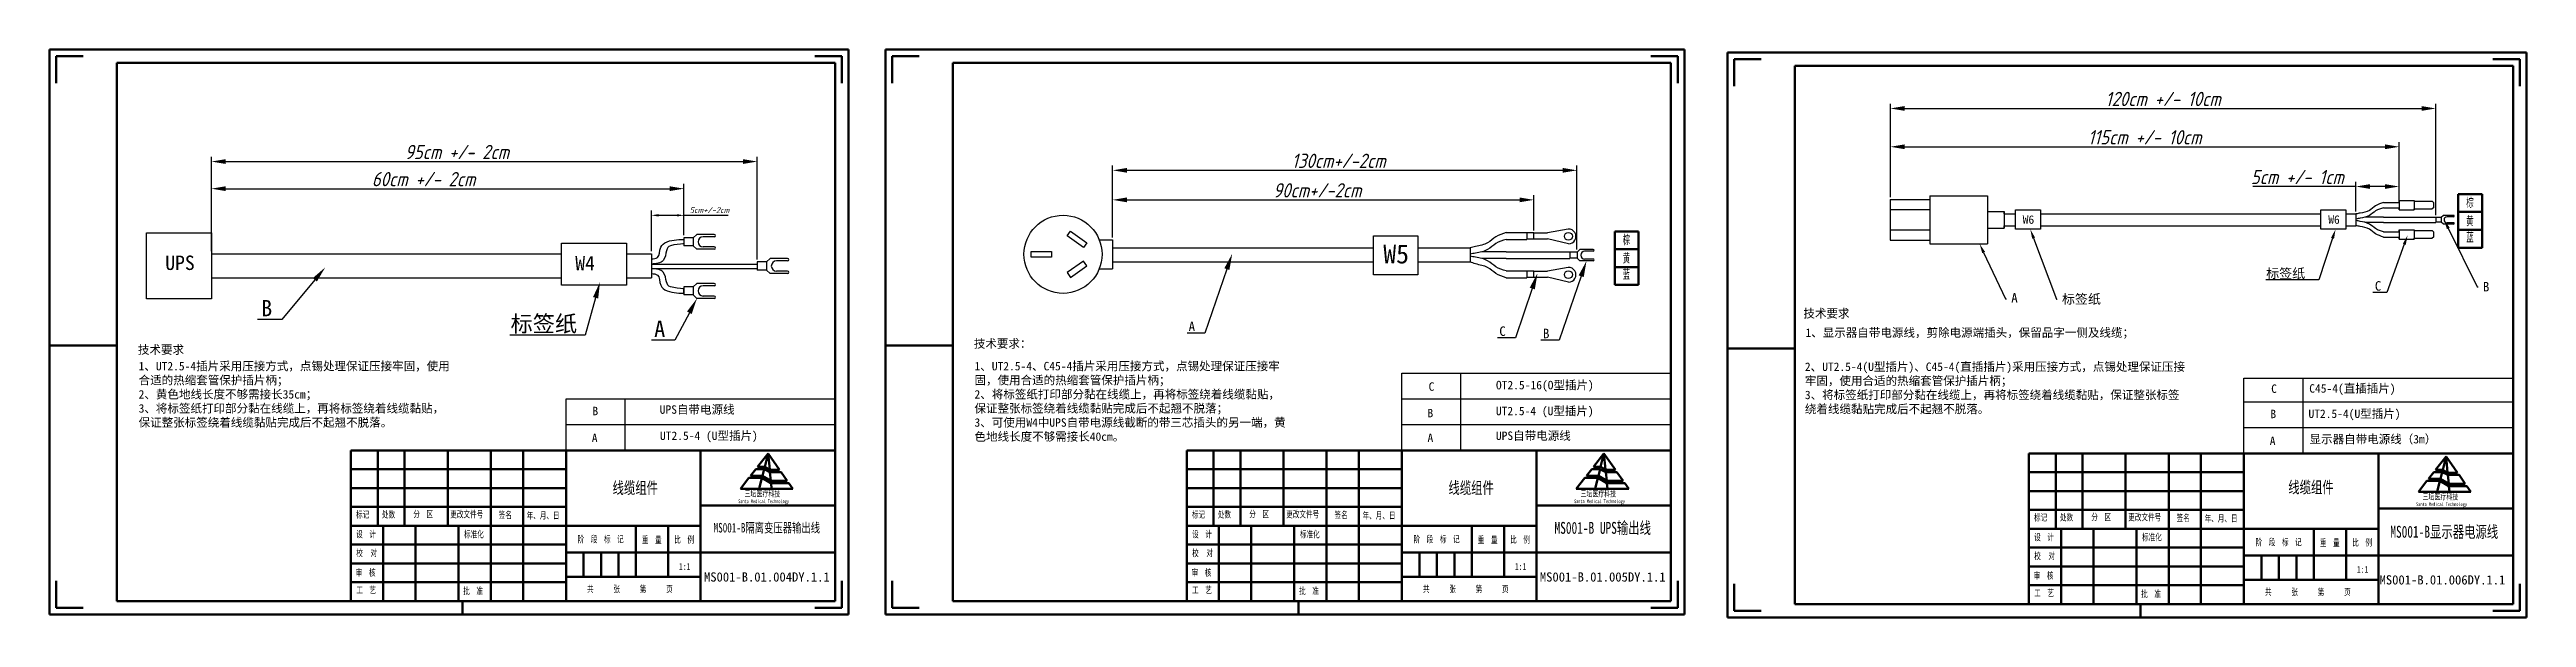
# Model space of a CAD drawing. Header units: millimetres. Extents: x 15931 to 18096, y 1463 to 3040.
# Drawn here: x 17055 to 18096, y 2801 to 3040 of the extents above; entities that cross this region are included whole.
import ezdxf
from ezdxf import colors
from ezdxf.entities.mleader import LeaderData, LeaderLine
from ezdxf.enums import TextEntityAlignment as Align
from ezdxf.math import Vec2, Vec3

# ---------------------------------------------------------------- set-up
doc = ezdxf.new("R2010")
doc.units = ezdxf.units.MM
doc.layers.add('7标注层', color=4, linetype='Continuous')
doc.layers.add('dim', color=82, linetype='Continuous', lineweight=9)
doc.layers.add('总内框线', color=7, linetype='Continuous', lineweight=50)
doc.styles.add('GB', font='gbeitc.shx', dxfattribs={"bigfont": 'gbcbig.shx'})
doc.styles.add('SLDTEXTSTYLE1', font='TXT', dxfattribs={"width": 0.7})
doc.styles.get("Standard").update_dxf_attribs({"font": 'simfang.ttf'})
doc.styles.add('TXT08', font='txt.shx', dxfattribs={"width": 0.8, "bigfont": 'gbcbig.shx'})
doc.dimstyles.new('GB', dxfattribs={"dimtxt": 2.5, "dimasz": 3, "dimexe": 2, "dimexo": 1, "dimgap": 1, "dimtad": 1, "dimtoh": 1, "dimdsep": 46, "dimtxsty": 'GB', "dimcen": 2.5, "dimclrd": 1, "dimclre": 3, "dimclrt": 6, "dimadec": 0, "dimazin": 0, "dimtfac": 1, "dimtmove": 0, "dimatfit": 3, "dimfxl": 4, "dimarcsym": 0})

msp = doc.modelspace()

# ---------------------------------------------------------------- texts
at = {"layer": 'dim', "color": 6, "style": 'TXT08', "width": 0.8}
for s, p in [('棕', (18072.324, 2975.802)), ('黄', (18072.324, 2968.091)), ('棕', (17717.877, 2960.155)), ('蓝', (18072.324, 2961.269)), ('蓝', (17717.877, 2945.622)), ('黄', (17717.877, 2952.444))]:
    msp.add_text(s, height=3.853, dxfattribs=at).set_placement(p, align=Align.MIDDLE)
at = {"layer": '总内框线', "color": 6, "attachment_point": 1}
for s, insert, char_height, width, style in [('{\\fSimSun|b0|i0|c134|p54;W6}', (17884.407, 2970.298), 3.55114, 8.0267, 'GB'), ('{\\fSimSun|b0|i0|c134|p54;W6}', (18012.803, 2970.298), 3.55114, 8.0267, 'GB'), ('{\\fSimSun|b0|i0|c134|p54;W5}', (17615.747, 2958.019), 7.93185, 57.56059, 'GB'), ('{\\fSimSun|b0|i0|c134|p54;UPS}', (17103.935, 2953.403), 6.06267, 43.99613, 'GB'), ('{\\fSimSun|b0|i0|c134|p54;W4}', (17276.215, 2953.2), 6.06267, 43.99613, 'GB'), ('{\\fSimSun|b0|i0|c134|p2;技术要求}', (17792.262, 2930.839), 3.55114, 132.12967, 'GB'), ('{\\fSimSun|b0|i0|c134|p2;技术要求}', (17092.452, 2915.62), 3.55114, 132.12967, 'GB'), ('{\\fSimSun|b0|i0|c134|p54;技术要求：}', (17443.677, 2918.166), 3.55114, 132.12967, 'GB'), ('{\\fSimSun|b0|i0|c134|p2;1、显示器自带电源线，剪除电源端插头，保留品字一侧及线缆；}', (17793.131, 2922.777), 3.55114, 132.12967, 'GB'), ('{\\fSimSun|b0|i0|c134|p54;1、UT2.5-4插片采用压接方式，点锡处理保证压接牢固，使用合适的热缩套管保护插片柄；\\P2、黄色地线长度不够需接长35cm；\\P3、将标签纸打印部分黏在线缆上，再将标签绕着线缆黏贴，保证整张标签绕着线缆黏贴完成后不起翘不脱落。}', (17092.743, 2908.711), 3.55114, 132.12967, 'GB'), ('{\\fSimSun|b0|i0|c134|p54;1、UT2.5-4、C45-4插片采用压接方式，点锡处理保证压接牢固，使用合适的热缩套管保护插片柄；\\P2、将标签纸打印部分黏在线缆上，再将标签绕着线缆黏贴，保证整张标签绕着线缆黏贴完成后不起翘不脱落；\\P3、可使用W4中UPS自带电源线截断的带三芯插头的另一端，黄色地线长度不够需接长40cm。}', (17443.968, 2908.711), 3.55114, 132.12967, 'GB'), ('{\\fSimSun|b0|i0|c134|p2;2、UT2.5-4(U型插片)、C45-4(直插插片)采用压接方式，\\fSimSun|b0|i0|c134|p54;点锡处理\\fSimSun|b0|i0|c134|p2;保证压接牢固，\\fSimSun|b0|i0|c134|p54;使用合适的热缩套管保护插片柄；\\P\\fSimSun|b0|i0|c134|p2;3、将标签纸打印部分黏在线缆上，再将标签绕着线缆黏贴，保证整张标签绕着线缆黏贴完成后不起翘不脱落。}', (17792.879, 2908.456), 3.551136, 159.55975, 'GB'), ('{\\fSimSun|b0|i0|c134|p54;C}', (17634.778, 2900.131), 3.55114, 8.0267, 'GB'), ('{\\fSimSun|b0|i0|c134|p2;OT2.5-16(O型插片)}', (17663.075, 2900.749), 3.55114, 47.30749, 'GB'), ('{\\fSimSun|b0|i0|c134|p2;C}', (17988.809, 2899.248), 3.55114, 8.0267, 'GB'), ('{\\fSimSun|b0|i0|c134|p2;C45-4(直插插片)}', (18004.81, 2899.34), 3.55114, 47.30749, 'GB'), ('{\\fSimSun|b0|i0|c134|p2;B}', (17283.425, 2889.859), 3.55114, 8.0267, 'GB'), ('{\\fSimSun|b0|i0|c134|p54;UPS自带电源线}', (17311.703, 2890.477), 3.55114, 47.30749, 'GB'), ('{\\fSimSun|b0|i0|c134|p2; B}', (17631.89, 2888.991), 3.55114, 8.0267, 'GB'), ('{\\fSimSun|b0|i0|c134|p2;UT2.5-4 (U型插片)}', (17663.037, 2889.865), 3.55114, 63.7196, 'GB'), ('{\\fSimSun|b0|i0|c134|p2;B}', (17988.475, 2888.623), 3.55114, 8.0267, 'GB'), ('{\\fSimSun|b0|i0|c134|p2;UT2.5-4(U型插片)}', (18004.475, 2888.715), 3.55114, 47.30749, 'GB'), ('{\\fSimSun|b0|i0|c134|p2;A}', (17283.167, 2878.558), 3.55114, 8.0267, 'GB'), ('{\\fSimSun|b0|i0|c134|p2;UT2.5-4 (U型插片)}', (17311.817, 2879.472), 3.55114, 63.7196, 'GB'), ('{\\fSimSun|b0|i0|c134|p2; A}', (17631.896, 2878.599), 3.55114, 8.0267, 'GB'), ('{\\fSimSun|b0|i0|c134|p2;UPS自带电源线}', (17663.042, 2879.472), 3.55114, 63.7196, 'GB'), ('{\\fSimSun|b0|i0|c134|p2;A}', (17988.216, 2877.322), 3.55114, 8.0267, 'GB'), ('{\\fSimSun|b0|i0|c134|p2;显示器自带电源线（3m）}', (18004.922, 2878.025), 3.55114, 76.09431, 'GB'), ('{\\fSimSun|b0|i0|c134|p2;线缆组件}', (17291.888, 2858.307), 5, 94.62992, 'SLDTEXTSTYLE1'), ('{\\fSimSun|b0|i0|c134|p2;线缆组件}', (17643.113, 2858.307), 5, 94.62992, 'SLDTEXTSTYLE1'), ('{\\fSimSun|b0|i0|c134|p2;线缆组件}', (17995.977, 2858.547), 5, 94.62992, 'SLDTEXTSTYLE1'), ('{\\fSimSun|b0|i0|c134|p2;标记}', (17184.125, 2846.032), 2.82588, 105.14436, 'SLDTEXTSTYLE1'), ('{\\fSimSun|b0|i0|c134|p2;处数}', (17195, 2846.049), 2.82588, 105.14436, 'SLDTEXTSTYLE1'), ('{\\fSimSun|b0|i0|c134|p2;分\u3000区}', (17208.181, 2846.189), 2.82588, 105.14436, 'SLDTEXTSTYLE1'), ('{\\fSimSun|b0|i0|c134|p2;更改文件号}', (17223.706, 2846.128), 2.82588, 105.14436, 'SLDTEXTSTYLE1'), ('{\\fSimSun|b0|i0|c134|p2;签名}', (17244.035, 2845.836), 2.82588, 105.14436, 'SLDTEXTSTYLE1'), ('{\\fSimSun|b0|i0|c134|p2;年、月、日}', (17255.784, 2845.617), 2.82588, 105.14436, 'SLDTEXTSTYLE1'), ('{\\fSimSun|b0|i0|c134|p54;MS001-B隔离变压器输出线}', (17334.368, 2841.045), 4, 75.70394, 'SLDTEXTSTYLE1'), ('{\\fSimSun|b0|i0|c134|p2;标记}', (17535.35, 2846.032), 2.82588, 105.14436, 'SLDTEXTSTYLE1'), ('{\\fSimSun|b0|i0|c134|p2;处数}', (17546.225, 2846.049), 2.82588, 105.14436, 'SLDTEXTSTYLE1'), ('{\\fSimSun|b0|i0|c134|p2;分\u3000区}', (17559.406, 2846.189), 2.82588, 105.14436, 'SLDTEXTSTYLE1'), ('{\\fSimSun|b0|i0|c134|p2;更改文件号}', (17574.931, 2846.128), 2.82588, 105.14436, 'SLDTEXTSTYLE1'), ('{\\fSimSun|b0|i0|c134|p2;签名}', (17595.26, 2845.836), 2.82588, 105.14436, 'SLDTEXTSTYLE1'), ('{\\fSimSun|b0|i0|c134|p2;年、月、日}', (17607.01, 2845.617), 2.82588, 105.14436, 'SLDTEXTSTYLE1'), ('{\\fSimSun|b0|i0|c134|p54;MS001-B UPS输出线}', (17687.688, 2841.486), 5, 94.62992, 'SLDTEXTSTYLE1'), ('{\\fSimSun|b0|i0|c134|p2;标记}', (17889.174, 2844.797), 2.82588, 105.14436, 'SLDTEXTSTYLE1'), ('{\\fSimSun|b0|i0|c134|p2;处数}', (17900.05, 2844.813), 2.82588, 105.14436, 'SLDTEXTSTYLE1'), ('{\\fSimSun|b0|i0|c134|p2;分\u3000区}', (17913.231, 2844.954), 2.82588, 105.14436, 'SLDTEXTSTYLE1'), ('{\\fSimSun|b0|i0|c134|p2;更改文件号}', (17928.756, 2844.892), 2.82588, 105.14436, 'SLDTEXTSTYLE1'), ('{\\fSimSun|b0|i0|c134|p2;签名}', (17949.084, 2844.6), 2.82588, 105.14436, 'SLDTEXTSTYLE1'), ('{\\fSimSun|b0|i0|c134|p2;年、月、日}', (17960.834, 2844.381), 2.82588, 105.14436, 'SLDTEXTSTYLE1'), ('{\\fSimSun|b0|i0|c134|p2;设\u3000计}', (17184.192, 2837.735), 2.82588, 105.14436, 'SLDTEXTSTYLE1'), ('{\\fSimSun|b0|i0|c134|p2;标准化}', (17229.49, 2837.718), 2.82588, 105.14436, 'SLDTEXTSTYLE1'), ('{\\fSimSun|b0|i0|c134|p2;阶\u3000段\u3000标\u3000记}', (17277.208, 2835.647), 2.82588, 105.14436, 'SLDTEXTSTYLE1'), ('{\\fSimSun|b0|i0|c134|p2;重\u3000量}', (17304.204, 2835.388), 2.82588, 105.14436, 'SLDTEXTSTYLE1'), ('{\\fSimSun|b0|i0|c134|p2;比\u3000例}', (17317.827, 2835.467), 2.82588, 105.14436, 'SLDTEXTSTYLE1'), ('{\\fSimSun|b0|i0|c134|p2;设\u3000计}', (17535.417, 2837.735), 2.82588, 105.14436, 'SLDTEXTSTYLE1'), ('{\\fSimSun|b0|i0|c134|p2;标准化}', (17580.715, 2837.718), 2.82588, 105.14436, 'SLDTEXTSTYLE1'), ('{\\fSimSun|b0|i0|c134|p2;阶\u3000段\u3000标\u3000记}', (17628.434, 2835.647), 2.82588, 105.14436, 'SLDTEXTSTYLE1'), ('{\\fSimSun|b0|i0|c134|p2;重\u3000量}', (17655.429, 2835.388), 2.82588, 105.14436, 'SLDTEXTSTYLE1'), ('{\\fSimSun|b0|i0|c134|p2;比\u3000例}', (17669.052, 2835.467), 2.82588, 105.14436, 'SLDTEXTSTYLE1'), ('{\\fSimSun|b0|i0|c134|p2;设\u3000计}', (17889.242, 2836.499), 2.82588, 105.14436, 'SLDTEXTSTYLE1'), ('{\\fSimSun|b0|i0|c134|p2;标准化}', (17934.539, 2836.483), 2.82588, 105.14436, 'SLDTEXTSTYLE1'), ('{\\fSimSun|b0|i0|c134|p2;阶\u3000段\u3000标\u3000记}', (17982.258, 2834.411), 2.82588, 105.14436, 'SLDTEXTSTYLE1'), ('{\\fSimSun|b0|i0|c134|p2;重\u3000量}', (18009.254, 2834.153), 2.82588, 105.14436, 'SLDTEXTSTYLE1'), ('{\\fSimSun|b0|i0|c134|p2;比\u3000例}', (18022.877, 2834.231), 2.82588, 105.14436, 'SLDTEXTSTYLE1'), ('{\\fSimSun|b0|i0|c134|p54;MS001-B显示器电源线}', (18038.883, 2839.846), 5, 94.62992, 'SLDTEXTSTYLE1'), ('{\\fSimSun|b0|i0|c134|p2;审\u3000核}', (17183.962, 2821.606), 2.82588, 105.14436, 'SLDTEXTSTYLE1'), ('{\\fSimSun|b0|i0|c134|p2;校  对}', (17184.192, 2829.822), 2.82588, 105.14436, 'SLDTEXTSTYLE1'), ('{\\fSimSun|b0|i0|c134|p2;1:1}', (17319.789, 2824.163), 2.82588, 105.14436, 'SLDTEXTSTYLE1'), ('{\\fSimSun|b0|i0|c134|p2;审\u3000核}', (17535.187, 2821.606), 2.82588, 105.14436, 'SLDTEXTSTYLE1'), ('{\\fSimSun|b0|i0|c134|p2;校  对}', (17535.417, 2829.822), 2.82588, 105.14436, 'SLDTEXTSTYLE1'), ('{\\fSimSun|b0|i0|c134|p2;1:1}', (17671.015, 2824.163), 2.82588, 105.14436, 'SLDTEXTSTYLE1'), ('{\\fSimSun|b0|i0|c134|p2;审\u3000核}', (17889.011, 2820.371), 2.82588, 105.14436, 'SLDTEXTSTYLE1'), ('{\\fSimSun|b0|i0|c134|p2;校  对}', (17889.242, 2828.587), 2.82588, 105.14436, 'SLDTEXTSTYLE1'), ('{\\fSimSun|b0|i0|c134|p2;1:1}', (18024.839, 2822.928), 2.82588, 105.14436, 'SLDTEXTSTYLE1'), ('{\\fSimSun|b0|i0|c134|p2;工\u3000艺}', (17184.192, 2814.275), 2.82588, 105.14436, 'SLDTEXTSTYLE1'), ('{\\fSimSun|b0|i0|c134|p2;批\u3000准}', (17229.144, 2813.915), 2.82588, 105.14436, 'SLDTEXTSTYLE1'), ('{\\fSimSun|b0|i0|c134|p2;共\u3000\u3000\u3000张\u3000\u3000\u3000第\u3000\u3000\u3000页}', (17281.157, 2814.707), 2.82588, 105.14436, 'SLDTEXTSTYLE1'), ('{\\fSimSun|b0|i0|c134|p54;\\W1;MS001-B.01.004DY.1.1}', (17330.301, 2820.307), 3.88422, 60.21792, 'SLDTEXTSTYLE1'), ('{\\fSimSun|b0|i0|c134|p2;工\u3000艺}', (17535.417, 2814.275), 2.82588, 105.14436, 'SLDTEXTSTYLE1'), ('{\\fSimSun|b0|i0|c134|p2;批\u3000准}', (17580.369, 2813.915), 2.82588, 105.14436, 'SLDTEXTSTYLE1'), ('{\\fSimSun|b0|i0|c134|p2;共\u3000\u3000\u3000张\u3000\u3000\u3000第\u3000\u3000\u3000页}', (17632.382, 2814.707), 2.82588, 105.14436, 'SLDTEXTSTYLE1'), ('{\\fSimSun|b0|i0|c134|p54;\\W1;MS001-B.01.005DY.1.1}', (17681.526, 2820.307), 3.88422, 60.21792, 'SLDTEXTSTYLE1'), ('{\\fSimSun|b0|i0|c134|p2;工\u3000艺}', (17889.242, 2813.039), 2.82588, 105.14436, 'SLDTEXTSTYLE1'), ('{\\fSimSun|b0|i0|c134|p2;批\u3000准}', (17934.193, 2812.68), 2.82588, 105.14436, 'SLDTEXTSTYLE1'), ('{\\fSimSun|b0|i0|c134|p2;共\u3000\u3000\u3000张\u3000\u3000\u3000第\u3000\u3000\u3000页}', (17986.206, 2813.471), 2.82588, 105.14436, 'SLDTEXTSTYLE1'), ('{\\fSimSun|b0|i0|c134|p54;\\W1;MS001-B.01.006DY.1.1}', (18034.352, 2819.084), 3.88422, 60.21792, 'SLDTEXTSTYLE1')]:
    msp.add_mtext(s, dxfattribs=dict(at, insert=insert, char_height=char_height, width=width, style=style))
at = {"layer": '总内框线', "color": 5, "char_height": 2.54329, "width": 94.62992, "attachment_point": 1, "style": 'SLDTEXTSTYLE1'}
for insert in [(17347.361, 2854.633), (17698.586, 2854.633), (18052.411, 2853.397)]:
    msp.add_mtext('{\\fSimSun|b0|i0|c134|p2;三坛医疗科技}', dxfattribs=dict(at, insert=insert))
at = {"layer": '总内框线', "color": 5, "char_height": 1.55649, "attachment_point": 1, "style": 'SLDTEXTSTYLE1'}
for insert in [(17344.664, 2850.93), (17695.889, 2850.93), (18049.714, 2849.695)]:
    msp.add_mtext('Santa Medical Technology', dxfattribs=dict(at, insert=insert))

# ---------------------------------------------------------------- blocks, each defined once
blk = doc.blocks.new('*D341')
at = {"color": 3, "lineweight": -2, "transparency": 16777216}
for p, q in [((17123.3, 2955.2), (17123.3, 2983.5)), ((17321.9, 2961.9), (17321.9, 2983.5))]:
    blk.add_line(p, q, dxfattribs=at)
at = {"color": 1, "lineweight": -2, "transparency": 16777216}
blk.add_line((17129.3, 2981.5), (17315.9, 2981.5), dxfattribs=at)
at = {"color": 1, "transparency": 16777216}
for points in [[(17129.3, 2982.5), (17129.3, 2980.5), (17123.3, 2981.5)], [(17315.9, 2982.5), (17315.9, 2980.5), (17321.9, 2981.5)]]:
    blk.add_solid(points, dxfattribs=at)
at = {"layer": 'Defpoints', "color": 0, "transparency": 16777216}
for p in [(17321.9, 2981.5), (17321.9, 2960.9), (17123.3, 2954.2)]:
    blk.add_point(p, dxfattribs=at)
at = {"color": 6, "transparency": 16777216, "insert": (17212.5, 2985.5), "char_height": 6, "attachment_point": 5, "style": 'GB'}
blk.add_mtext('60cm +/- 2cm', dxfattribs=at)
blk = doc.blocks.new('*D342')
at = {"layer": '7标注层', "color": 3, "lineweight": -2, "transparency": 16777216}
for p, q in [((17308.2, 2955.2), (17308.2, 2972.3)), ((17321.9, 2961.9), (17321.9, 2972.3))]:
    blk.add_line(p, q, dxfattribs=at)
at = {"layer": '7标注层', "color": 1, "lineweight": -2, "transparency": 16777216}
for p, q in [((17311.2, 2970.3), (17318.9, 2970.3)), ((17321.9, 2970.3), (17340.4, 2970.3))]:
    blk.add_line(p, q, dxfattribs=at)
at = {"layer": '7标注层', "color": 1, "transparency": 16777216}
for points in [[(17311.2, 2970.8), (17311.2, 2969.8), (17308.2, 2970.3)], [(17318.9, 2970.8), (17318.9, 2969.8), (17321.9, 2970.3)]]:
    blk.add_solid(points, dxfattribs=at)
at = {"layer": 'Defpoints', "color": 0, "transparency": 16777216}
for p in [(17321.9, 2970.3), (17321.9, 2960.9), (17308.2, 2954.2)]:
    blk.add_point(p, dxfattribs=at)
at = {"layer": '7标注层', "color": 6, "transparency": 16777216, "insert": (17332.6, 2972.5), "char_height": 2.5, "attachment_point": 5, "style": 'GB'}
blk.add_mtext('5cm+/-2cm', dxfattribs=at)
blk = doc.blocks.new('*D343')
at = {"color": 3, "lineweight": -2, "transparency": 16777216}
for p, q in [((17502, 2961), (17502, 2978.8)), ((17679, 2963.9), (17679, 2978.8))]:
    blk.add_line(p, q, dxfattribs=at)
at = {"color": 1, "lineweight": -2, "transparency": 16777216}
blk.add_line((17508, 2976.8), (17673, 2976.8), dxfattribs=at)
at = {"color": 1, "transparency": 16777216}
for points in [[(17508, 2977.8), (17508, 2975.8), (17502, 2976.8)], [(17673, 2977.8), (17673, 2975.8), (17679, 2976.8)]]:
    blk.add_solid(points, dxfattribs=at)
at = {"layer": 'Defpoints', "color": 0, "transparency": 16777216}
for p in [(17679, 2976.8), (17502, 2960), (17679, 2962.9)]:
    blk.add_point(p, dxfattribs=at)
at = {"color": 6, "transparency": 16777216, "insert": (17588, 2980.8), "char_height": 6, "attachment_point": 5, "style": 'GB'}
blk.add_mtext('90cm+/-2cm', dxfattribs=at)
blk = doc.blocks.new('*D344')
at = {"color": 3, "lineweight": -2, "transparency": 16777216}
for p, q in [((17502, 2961), (17502, 2991.2)), ((17697.1, 2955.9), (17697.1, 2991.2))]:
    blk.add_line(p, q, dxfattribs=at)
at = {"color": 1, "lineweight": -2, "transparency": 16777216}
blk.add_line((17691.1, 2989.2), (17508, 2989.2), dxfattribs=at)
at = {"color": 1, "transparency": 16777216}
for points in [[(17508, 2990.2), (17508, 2988.2), (17502, 2989.2)], [(17691.1, 2990.2), (17691.1, 2988.2), (17697.1, 2989.2)]]:
    blk.add_solid(points, dxfattribs=at)
at = {"layer": 'Defpoints', "color": 0, "transparency": 16777216}
for p in [(17502, 2989.2), (17502, 2960), (17697.1, 2954.9)]:
    blk.add_point(p, dxfattribs=at)
at = {"color": 6, "transparency": 16777216, "insert": (17597, 2993.2), "char_height": 6, "attachment_point": 5, "style": 'GB'}
blk.add_mtext('130cm+/-2cm', dxfattribs=at)
blk = doc.blocks.new('*D345')
at = {"color": 3, "lineweight": -2, "transparency": 16777216}
for p, q in [((17828.8, 2978), (17828.8, 3001.1)), ((18042.6, 2976.7), (18042.6, 3001.1))]:
    blk.add_line(p, q, dxfattribs=at)
at = {"color": 1, "lineweight": -2, "transparency": 16777216}
blk.add_line((17834.8, 2999.1), (18036.6, 2999.1), dxfattribs=at)
at = {"color": 1, "transparency": 16777216}
for points in [[(17834.8, 3000.1), (17834.8, 2998.1), (17828.8, 2999.1)], [(18036.6, 3000.1), (18036.6, 2998.1), (18042.6, 2999.1)]]:
    blk.add_solid(points, dxfattribs=at)
at = {"layer": 'Defpoints', "color": 0, "transparency": 16777216}
for p in [(18042.6, 2999.1), (17828.8, 2977), (18042.6, 2975.7)]:
    blk.add_point(p, dxfattribs=at)
at = {"color": 6, "transparency": 16777216, "insert": (17935.7, 3003.1), "char_height": 6, "attachment_point": 5, "style": 'GB'}
blk.add_mtext('115cm +/- 10cm', dxfattribs=at)
blk = doc.blocks.new('*D346')
at = {"color": 1, "lineweight": -2, "transparency": 16777216}
for p, q in [((18024.4, 2982.4), (17981.1, 2982.4)), ((18036.6, 2982.4), (18030.4, 2982.4))]:
    blk.add_line(p, q, dxfattribs=at)
at = {"color": 3, "lineweight": -2, "transparency": 16777216}
for p, q in [((18024.4, 2971.9), (18024.4, 2984.4)), ((18042.6, 2976.7), (18042.6, 2984.4))]:
    blk.add_line(p, q, dxfattribs=at)
at = {"color": 1, "transparency": 16777216}
for points in [[(18030.4, 2983.4), (18030.4, 2981.4), (18024.4, 2982.4)], [(18036.6, 2983.4), (18036.6, 2981.4), (18042.6, 2982.4)]]:
    blk.add_solid(points, dxfattribs=at)
at = {"layer": 'Defpoints', "color": 0, "transparency": 16777216}
for p in [(18042.6, 2982.4), (18024.4, 2970.9), (18042.6, 2975.7)]:
    blk.add_point(p, dxfattribs=at)
at = {"color": 6, "transparency": 16777216, "insert": (17999.8, 2986.4), "char_height": 6, "attachment_point": 5, "style": 'GB'}
blk.add_mtext('5cm +/- 1cm', dxfattribs=at)
blk = doc.blocks.new('*D434')
at = {"color": 3, "lineweight": -2, "transparency": 16777216}
for p, q in [((17123.3, 2965.9), (17123.3, 2994.9)), ((17352.7, 2951.7), (17352.7, 2994.9))]:
    blk.add_line(p, q, dxfattribs=at)
at = {"color": 1, "lineweight": -2, "transparency": 16777216}
blk.add_line((17129.3, 2992.9), (17346.7, 2992.9), dxfattribs=at)
at = {"color": 1, "transparency": 16777216}
for points in [[(17129.3, 2993.9), (17129.3, 2991.9), (17123.3, 2992.9)], [(17346.7, 2993.9), (17346.7, 2991.9), (17352.7, 2992.9)]]:
    blk.add_solid(points, dxfattribs=at)
at = {"layer": 'Defpoints', "color": 0, "transparency": 16777216}
for p in [(17352.7, 2992.9), (17123.3, 2964.9), (17352.7, 2950.7)]:
    blk.add_point(p, dxfattribs=at)
at = {"color": 6, "transparency": 16777216, "insert": (17226.5, 2996.9), "char_height": 6, "attachment_point": 5, "style": 'GB'}
blk.add_mtext('95cm +/- 2cm', dxfattribs=at)
blk = doc.blocks.new('*D435')
at = {"color": 3, "lineweight": -2, "transparency": 16777216}
for p, q in [((17828.8, 2979), (17828.8, 3017.2)), ((18058, 2970.4), (18058, 3017.2))]:
    blk.add_line(p, q, dxfattribs=at)
at = {"color": 1, "lineweight": -2, "transparency": 16777216}
blk.add_line((17834.8, 3015.2), (18052, 3015.2), dxfattribs=at)
at = {"color": 1, "transparency": 16777216}
for points in [[(17834.8, 3016.2), (17834.8, 3014.2), (17828.8, 3015.2)], [(18052, 3016.2), (18052, 3014.2), (18058, 3015.2)]]:
    blk.add_solid(points, dxfattribs=at)
at = {"layer": 'Defpoints', "color": 0, "transparency": 16777216}
for p in [(18058, 3015.2), (17828.8, 2978), (18058, 2969.4)]:
    blk.add_point(p, dxfattribs=at)
at = {"color": 6, "transparency": 16777216, "insert": (17943.4, 3019.2), "char_height": 6, "attachment_point": 5, "style": 'GB'}
blk.add_mtext('120cm +/- 10cm', dxfattribs=at)

# ---------------------------------------------------------------- dimensions: what is measured, and where the dimension line sits
for base, p1, p2, text, picture, middle in [((18057.987, 3015.235), (17828.772, 2977.988), (18057.987, 2969.42), '120cm +/- 10cm', '*D435', (17943.38, 3015.235)), ((17352.662, 2992.943), (17123.308, 2964.924), (17352.662, 2950.717), '95cm +/- 2cm', '*D434', (17226.459, 2992.943)), ((18042.638, 2999.059), (17828.772, 2976.988), (18042.638, 2975.693), '115cm +/- 10cm', '*D345', (17935.705, 2999.059)), ((17321.898, 2981.531), (17123.308, 2954.177), (17321.898, 2960.886), '60cm +/- 2cm', '*D341', (17212.456, 2981.531)), ((18042.638, 2982.353), (18024.442, 2970.917), (18042.638, 2975.693), '5cm +/- 1cm', '*D346', (17999.755, 2982.353)), ((17502.019, 2989.155), (17697.143, 2954.878), (17502.019, 2960.043), '130cm+/-2cm', '*D344', (17597.05, 2989.155)), ((17679.007, 2976.829), (17502.019, 2960.043), (17679.007, 2962.931), '90cm+/-2cm', '*D343', (17587.982, 2976.829))]:
    dim = msp.add_linear_dim(base=base, p1=p1, p2=p2, text=text, dimstyle='GB', override={"dimtxt": 6, "dimasz": 6})
    dim.commit()
    dim.dimension.update_dxf_attribs({"geometry": picture, "text_midpoint": middle, "dimtype": 160})
at = {"layer": '7标注层'}
dim = msp.add_linear_dim(base=(17321.898, 2970.296), p1=(17308.214, 2954.177), p2=(17321.898, 2960.886), text='5cm+/-2cm', dimstyle='GB', dxfattribs=at)
dim.commit()
dim.dimension.update_dxf_attribs({"geometry": '*D342', "text_midpoint": (17332.643, 2972.546)})

# ---------------------------------------------------------------- linework, layer by layer
for p, q in [((17828.772, 2976.988), (17845.349, 2976.988)), ((17828.772, 2976.988), (17828.772, 2959.852)), ((17828.772, 2976.988), (17828.772, 2968.42)), ((17845.349, 2978.532), (17845.349, 2958.307)), ((17845.349, 2978.532), (17869.621, 2978.532)), ((17845.349, 2976.988), (17845.349, 2959.852)), ((17869.621, 2978.532), (17869.621, 2958.307)), ((17828.772, 2972.704), (17845.349, 2972.704)), ((17828.772, 2968.42), (17828.772, 2959.852)), ((17869.621, 2971.924), (17869.621, 2964.916)), ((17869.621, 2971.924), (17876.645, 2971.924)), ((17876.645, 2971.924), (17876.645, 2964.916)), ((17876.645, 2971.924), (17876.645, 2971.924)), ((17876.645, 2970.917), (17876.645, 2971.924)), ((17876.645, 2970.917), (17881.4, 2970.917)), ((17891.941, 2970.917), (17918.663, 2970.917)), ((17891.941, 2970.917), (17948.356, 2970.917)), ((17948.356, 2970.917), (18009.657, 2970.917)), ((18020.198, 2970.917), (18024.442, 2970.917)), ((18024.442, 2970.917), (18024.442, 2965.923)), ((18036.052, 2969.5), (18028.224, 2969.5)), ((18036.052, 2967.339), (18028.224, 2967.339)), ((18036.052, 2975.656), (18042.638, 2975.656)), ((18036.052, 2973.495), (18042.638, 2973.495)), ((18036.052, 2969.5), (18057.987, 2969.5)), ((18036.052, 2967.339), (18057.987, 2967.339)), ((18042.638, 2976.543), (18042.638, 2972.678)), ((18042.638, 2976.543), (18048.828, 2976.543)), ((18042.638, 2975.936), (18042.638, 2976.543)), ((18042.638, 2975.172), (18042.638, 2974.048)), ((18042.638, 2972.678), (18042.638, 2973.285)), ((18042.638, 2972.678), (18048.828, 2972.678)), ((18048.828, 2976.543), (18048.828, 2972.678)), ((18048.828, 2976.543), (18048.828, 2972.678)), ((18048.828, 2976.221), (18048.828, 2976.543)), ((18048.828, 2976.221), (18056.495, 2976.221)), ((18048.828, 2972.678), (18048.828, 2972.999)), ((18048.828, 2972.999), (18056.495, 2972.999)), ((18056.495, 2976.221), (18056.988, 2975.728)), ((18056.988, 2973.492), (18056.495, 2972.999)), ((18056.988, 2975.728), (18056.988, 2973.492)), ((18057.987, 2969.5), (18057.987, 2967.339)), ((18060.267, 2969.42), (18057.987, 2969.42)), ((18057.987, 2969.42), (18057.987, 2967.419)), ((18060.267, 2967.419), (18057.987, 2967.419)), ((18061.189, 2970.257), (18060.267, 2969.42)), ((18060.267, 2969.42), (18060.267, 2967.419)), ((18061.189, 2966.583), (18060.267, 2967.419)), ((18065.45, 2970.257), (18061.189, 2970.257)), ((18065.45, 2966.583), (18061.189, 2966.583)), ((18065.45, 2969.678), (18062.71, 2969.678)), ((18065.45, 2967.162), (18062.71, 2967.162)), ((17325.791, 2960.886), (17321.898, 2960.886)), ((17321.898, 2960.886), (17321.898, 2957.47)), ((17325.791, 2957.47), (17321.898, 2957.47)), ((17327.365, 2962.314), (17325.791, 2960.886)), ((17325.791, 2960.886), (17325.791, 2957.47)), ((17327.365, 2956.042), (17325.791, 2957.47)), ((17334.639, 2962.314), (17327.365, 2962.314)), ((17334.639, 2956.042), (17327.365, 2956.042)), ((17334.639, 2961.326), (17329.962, 2961.326)), ((17334.639, 2957.03), (17329.962, 2957.03)), ((17496.39, 2960.043), (17502.019, 2960.043)), ((17502.019, 2960.043), (17502.019, 2947.814)), ((17502.019, 2956.606), (17547.519, 2956.673)), ((17547.519, 2956.673), (17602.756, 2956.673)), ((17602.756, 2956.673), (17611.628, 2956.673)), ((17630.269, 2956.673), (17652.218, 2956.673)), ((17652.218, 2956.673), (17652.218, 2950.773)), ((17652.218, 2956.673), (17652.218, 2950.773)), ((17667.407, 2963.035), (17676.024, 2963.035)), ((17667.407, 2960.208), (17676.024, 2960.208)), ((17676.024, 2963.035), (17676.024, 2960.208)), ((17679.007, 2962.931), (17676.024, 2962.931)), ((17676.024, 2962.931), (17676.024, 2960.313)), ((17679.007, 2960.313), (17676.024, 2960.313)), ((17679.01, 2960.313), (17679.007, 2962.931)), ((17679.007, 2960.313), (17679.007, 2962.931)), ((17679.01, 2962.877), (17684.76, 2962.877)), ((17679.01, 2960.461), (17684.76, 2960.461)), ((17693.468, 2964.506), (17684.76, 2962.877)), ((17693.522, 2958.369), (17684.76, 2960.461)), ((17698.349, 2955.972), (17697.143, 2954.878)), ((17703.923, 2955.972), (17698.349, 2955.972)), ((17828.772, 2964.136), (17845.349, 2964.136)), ((17828.772, 2959.852), (17845.349, 2959.852)), ((17845.349, 2958.307), (17869.621, 2958.307)), ((17869.621, 2964.916), (17876.645, 2964.916)), ((17876.645, 2964.916), (17876.645, 2965.923)), ((17876.645, 2965.923), (17881.4, 2965.923)), ((17891.941, 2965.923), (17918.663, 2965.923)), ((17891.941, 2965.923), (17946.445, 2965.923)), ((17946.445, 2965.923), (18009.657, 2965.923)), ((18020.198, 2965.923), (18024.442, 2965.923)), ((18036.052, 2963.345), (18042.638, 2963.345)), ((18036.052, 2961.184), (18042.638, 2961.184)), ((18042.638, 2964.208), (18042.638, 2960.343)), ((18042.638, 2964.208), (18048.828, 2964.208)), ((18042.638, 2963.601), (18042.638, 2964.208)), ((18042.638, 2962.837), (18042.638, 2961.714)), ((18042.638, 2960.343), (18042.638, 2960.95)), ((18042.638, 2960.343), (18048.828, 2960.343)), ((18048.828, 2964.208), (18048.828, 2960.343)), ((18048.828, 2964.208), (18048.828, 2960.343)), ((18048.828, 2963.886), (18048.828, 2964.208)), ((18048.828, 2963.886), (18056.495, 2963.886)), ((18048.828, 2960.343), (18048.828, 2960.664)), ((18048.828, 2960.664), (18056.495, 2960.664)), ((18056.495, 2963.886), (18056.988, 2963.393)), ((18056.988, 2961.157), (18056.495, 2960.664)), ((18056.988, 2963.393), (18056.988, 2961.157)), ((17123.308, 2954.177), (17143.603, 2954.177)), ((17123.308, 2954.177), (17270.408, 2954.177)), ((17297.715, 2954.177), (17308.214, 2954.177)), ((17308.214, 2954.177), (17308.214, 2944.099)), ((17308.214, 2949.844), (17352.662, 2949.844)), ((17308.214, 2947.922), (17352.662, 2947.922)), ((17356.555, 2950.717), (17352.662, 2950.717)), ((17352.662, 2950.717), (17352.662, 2947.301)), ((17356.555, 2947.301), (17352.662, 2947.301)), ((17358.129, 2952.145), (17356.555, 2950.717)), ((17356.555, 2950.717), (17356.555, 2947.301)), ((17358.129, 2945.873), (17356.555, 2947.301)), ((17365.403, 2952.145), (17358.129, 2952.145)), ((17365.403, 2945.873), (17358.129, 2945.873)), ((17365.403, 2951.157), (17360.726, 2951.157)), ((17365.403, 2946.861), (17360.726, 2946.861)), ((17496.39, 2947.814), (17502.019, 2947.814)), ((17502.019, 2950.814), (17548.931, 2950.814)), ((17548.931, 2950.814), (17602.756, 2950.814)), ((17602.756, 2950.814), (17611.628, 2950.807)), ((17630.269, 2950.792), (17652.218, 2950.773)), ((17667.407, 2954.982), (17657.166, 2954.982)), ((17667.407, 2952.155), (17657.166, 2952.155)), ((17667.407, 2954.982), (17694.16, 2954.982)), ((17667.407, 2952.155), (17694.16, 2952.155)), ((17667.407, 2946.929), (17676.024, 2946.929)), ((17676.024, 2946.929), (17676.024, 2944.102)), ((17679.007, 2946.825), (17676.024, 2946.825)), ((17676.024, 2946.825), (17676.024, 2944.207)), ((17679.01, 2944.207), (17679.007, 2946.825)), ((17679.007, 2944.207), (17679.007, 2946.825)), ((17679.01, 2946.771), (17684.76, 2946.771)), ((17693.468, 2948.4), (17684.76, 2946.771)), ((17694.16, 2954.982), (17694.16, 2952.155)), ((17697.143, 2954.878), (17694.16, 2954.878)), ((17694.16, 2954.878), (17694.16, 2952.26)), ((17697.143, 2952.26), (17694.16, 2952.26)), ((17697.143, 2954.878), (17697.143, 2952.26)), ((17698.349, 2951.165), (17697.143, 2952.26)), ((17703.923, 2951.165), (17698.349, 2951.165)), ((17703.923, 2955.214), (17700.339, 2955.214)), ((17703.923, 2951.923), (17700.339, 2951.923)), ((17123.308, 2944.099), (17143.603, 2944.099)), ((17123.308, 2944.099), (17270.408, 2944.099)), ((17297.715, 2944.099), (17308.214, 2944.099)), ((17321.899, 2937.573), (17321.783, 2939.438)), ((17325.792, 2940.245), (17321.899, 2940.245)), ((17321.899, 2940.245), (17321.899, 2936.829)), ((17325.792, 2936.829), (17321.899, 2936.829)), ((17327.366, 2941.674), (17325.792, 2940.245)), ((17325.792, 2940.245), (17325.792, 2936.829)), ((17327.366, 2935.401), (17325.792, 2936.829)), ((17334.639, 2941.674), (17327.366, 2941.674)), ((17334.639, 2935.401), (17327.366, 2935.401)), ((17334.639, 2940.685), (17329.962, 2940.685)), ((17334.639, 2936.389), (17329.962, 2936.389)), ((17667.407, 2944.102), (17676.024, 2944.102)), ((17679.007, 2944.207), (17676.024, 2944.207)), ((17679.01, 2944.355), (17684.76, 2944.355)), ((17693.522, 2942.263), (17684.76, 2944.355)), ((17623.569, 2904.016), (17736.648, 2904.016)), ((17623.569, 2893.188), (17623.569, 2904.016)), ((17648.367, 2893.188), (17648.367, 2904.016)), ((17977.393, 2870.297), (17977.393, 2901.952)), ((17977.393, 2901.952), (18090.472, 2901.952)), ((18002.191, 2870.297), (18002.191, 2901.952)), ((17272.343, 2871.532), (17272.343, 2893.188)), ((17272.343, 2893.188), (17385.422, 2893.188)), ((17272.343, 2882.36), (17272.343, 2893.188)), ((17297.142, 2871.532), (17297.142, 2893.188)), ((17297.142, 2882.36), (17297.142, 2893.188)), ((17623.569, 2871.532), (17623.569, 2893.188)), ((17623.569, 2893.188), (17736.648, 2893.188)), ((17623.569, 2882.36), (17623.569, 2893.188)), ((17623.569, 2893.188), (17736.648, 2893.188)), ((17648.367, 2871.532), (17648.367, 2893.188)), ((17648.367, 2882.36), (17648.367, 2893.188)), ((17977.393, 2891.952), (18090.472, 2891.952)), ((17272.343, 2882.36), (17385.422, 2882.36)), ((17623.569, 2882.36), (17736.648, 2882.36)), ((17977.393, 2881.124), (18090.472, 2881.124))]:
    msp.add_line(p, q)
at = {"color": 3, "lineweight": 60}
for p, q in [((18077.447, 2979.205), (18067.414, 2979.205)), ((18067.414, 2956.705), (18067.414, 2979.205)), ((18077.447, 2956.705), (18077.447, 2979.205)), ((18077.447, 2971.705), (18067.414, 2971.705)), ((17723, 2963.558), (17712.967, 2963.558)), ((17712.967, 2941.058), (17712.967, 2963.558)), ((17723, 2956.058), (17712.967, 2956.058)), ((17723, 2941.058), (17723, 2963.558)), ((18077.447, 2964.205), (18067.414, 2964.205)), ((18077.447, 2956.705), (18067.414, 2956.705)), ((17723, 2948.558), (17712.967, 2948.558)), ((17723, 2941.058), (17712.967, 2941.058))]:
    msp.add_line(p, q, dxfattribs=at)
for points in [[(17881.4, 2972.643), (17891.941, 2972.643), (17891.941, 2964.45), (17881.4, 2964.45)], [(18009.657, 2972.643), (18020.198, 2972.643), (18020.198, 2964.45), (18009.657, 2964.45)], [(17096.002, 2963.004), (17123.308, 2963.004), (17123.308, 2935.193), (17096.002, 2935.193)], [(17270.408, 2958.55), (17297.715, 2958.55), (17297.715, 2940.926), (17270.408, 2940.926)], [(17489.774, 2956.784), (17482.878, 2961.64), (17484.288, 2963.644), (17491.185, 2958.787)], [(17611.628, 2961.71), (17630.269, 2961.71), (17630.269, 2945.331), (17611.628, 2945.331)], [(17467.844, 2955.141), (17476.279, 2955.141), (17476.279, 2952.691), (17467.844, 2952.691)], [(17489.774, 2951.073), (17482.878, 2946.216), (17484.288, 2944.213), (17491.185, 2949.07)]]:
    msp.add_lwpolyline(points, close=True)
for centre, radius in [((17481.161, 2953.928), 16.411), ((17693.541, 2961.482), 1.661), ((17693.541, 2945.376), 1.661)]:
    msp.add_circle(centre, radius)
for centre, radius, start, end in [((18062.71, 2968.42), 1.258, 90, 270), ((18065.45, 2969.967), 0.29, 270, 90), ((18065.45, 2966.872), 0.29, 270, 90), ((17329.962, 2959.178), 2.148, 90, 270), ((17334.639, 2961.82), 0.494, 270, 90), ((17334.639, 2956.536), 0.494, 270, 90), ((17693.632, 2961.439), 3.072, 267.932702, 93.073045), ((17703.923, 2955.593), 0.379, 270, 90), ((17360.726, 2949.009), 2.148, 90, 270), ((17365.403, 2951.651), 0.494, 270, 90), ((17365.403, 2946.367), 0.494, 270, 90), ((17693.632, 2945.333), 3.072, 267.932702, 93.073045), ((17700.339, 2953.569), 1.646, 90, 270), ((17703.923, 2951.544), 0.379, 270, 90), ((17329.962, 2938.537), 2.148, 90, 270), ((17334.639, 2941.179), 0.494, 270, 90), ((17334.639, 2935.895), 0.494, 270, 90)]:
    msp.add_arc(centre, radius, start, end)
at = {"start_tangent": (-1, 0)}
for points in [[(18036.052, 2975.656), (18032.704, 2974.293), (18030.071, 2972.374), (18026.208, 2971.23), (18024.442, 2970.917)], [(18036.052, 2973.495), (18032.704, 2972.133), (18030.071, 2970.213), (18026.208, 2969.07), (18024.442, 2968.756)], [(18036.052, 2963.345), (18032.704, 2964.707), (18030.071, 2966.627), (18026.208, 2967.77), (18024.442, 2968.084)], [(17667.407, 2963.035), (17663.027, 2961.253), (17659.582, 2958.741), (17654.528, 2957.246), (17652.218, 2956.673)], [(17667.407, 2960.208), (17663.027, 2958.426), (17659.582, 2955.914), (17654.528, 2954.419), (17652.218, 2954.009)], [(18036.052, 2961.184), (18032.704, 2962.546), (18030.071, 2964.466), (18026.208, 2965.609), (18024.442, 2965.923)], [(17667.407, 2946.929), (17663.027, 2948.711), (17659.582, 2951.223), (17654.528, 2952.719), (17652.218, 2953.129)], [(17667.407, 2944.102), (17663.027, 2945.884), (17659.582, 2948.396), (17654.528, 2949.892), (17652.218, 2950.773)]]:
    msp.add_spline(points, degree=3, dxfattribs=at)
for points, knots in [([(17308.213, 2951.96), (17309.212, 2952.021), (17311.9, 2952.184), (17311.243, 2956.685), (17314.943, 2960.059), (17321.898, 2960.193), (17321.898, 2960.193), (17321.898, 2960.193)], [0, 0, 0, 0, 1.54073991, 4.14426883, 5.91366774, 8.83816675, 9.74628299, 9.74628299, 9.74628299, 9.74628299]), ([(17321.783, 2958.328), (17321.783, 2958.328), (17321.783, 2958.328), (17315.598, 2957.858), (17314.53, 2956.046), (17313.685, 2950.136), (17310.179, 2949.949), (17308.213, 2949.844)], [17.083488, 17.083488, 17.083488, 17.083488, 18.32191431, 21.2932354, 23.51802352, 25.69454009, 28.46905094, 28.46905094, 28.46905094, 28.46905094]), ([(17321.783, 2939.438), (17321.783, 2939.438), (17321.783, 2939.438), (17315.598, 2939.908), (17314.53, 2941.72), (17313.686, 2947.63), (17310.179, 2947.817), (17308.214, 2947.922)], [17.083488, 17.083488, 17.083488, 17.083488, 18.32191431, 21.2932354, 23.51802352, 25.69454009, 28.46905094, 28.46905094, 28.46905094, 28.46905094]), ([(17308.214, 2945.806), (17309.213, 2945.745), (17311.9, 2945.582), (17311.243, 2941.081), (17314.943, 2937.707), (17321.899, 2937.573), (17321.899, 2937.573), (17321.899, 2937.573)], [0, 0, 0, 0, 1.54073991, 4.14426883, 5.91366774, 8.83816675, 9.74628299, 9.74628299, 9.74628299, 9.74628299])]:
    msp.add_open_spline(points, degree=3, knots=knots)
at = {"layer": '总内框线', "color": 4}
for p, q in [((17055.316, 3039.954), (17391.03, 3039.954)), ((17055.316, 2802.581), (17055.316, 3039.954)), ((17391.03, 3039.954), (17391.03, 2802.581)), ((17406.541, 3039.954), (17742.255, 3039.954)), ((17406.541, 2802.581), (17406.541, 3039.954)), ((17742.255, 3039.954), (17742.255, 2802.581)), ((17760.365, 3038.719), (18096.079, 3038.719)), ((17760.365, 2801.345), (17760.365, 3038.719)), ((18096.079, 3038.719), (18096.079, 2801.345)), ((17391.03, 2802.581), (17055.316, 2802.581)), ((17742.255, 2802.581), (17406.541, 2802.581)), ((18096.079, 2801.345), (17760.365, 2801.345))]:
    msp.add_line(p, q, dxfattribs=at)
at = {"layer": '总内框线'}
for p, q in [((17058.142, 3037.129), (17069.446, 3037.129)), ((17058.142, 3037.129), (17058.142, 3025.825)), ((17083.575, 3034.303), (17385.378, 3034.303)), ((17083.575, 2808.233), (17083.575, 3034.303)), ((17388.22, 3037.135), (17376.916, 3037.135)), ((17385.378, 3034.303), (17385.378, 2808.233)), ((17388.22, 3037.135), (17388.22, 3025.831)), ((17409.367, 3037.129), (17420.671, 3037.129)), ((17409.367, 3037.129), (17409.367, 3025.825)), ((17434.8, 3034.303), (17736.604, 3034.303)), ((17434.8, 2808.233), (17434.8, 3034.303)), ((17739.445, 3037.135), (17728.141, 3037.135)), ((17736.604, 3034.303), (17736.604, 2808.233)), ((17739.445, 3037.135), (17739.445, 3025.831)), ((17763.191, 3035.893), (17774.495, 3035.893)), ((17763.191, 3035.893), (17763.191, 3024.59)), ((17788.624, 3033.067), (18090.428, 3033.067)), ((17788.624, 2806.997), (17788.624, 3033.067)), ((18093.269, 3035.899), (18081.965, 3035.899)), ((18090.428, 3033.067), (18090.428, 2806.997)), ((18093.269, 3035.899), (18093.269, 3024.596)), ((17055.316, 2915.616), (17083.575, 2915.616)), ((17406.541, 2915.616), (17434.8, 2915.616)), ((17760.365, 2914.38), (17788.624, 2914.38)), ((17181.915, 2871.532), (17385.378, 2871.532)), ((17181.915, 2808.233), (17181.915, 2871.532)), ((17181.915, 2863.62), (17272.343, 2863.62)), ((17193.219, 2871.532), (17193.219, 2839.883)), ((17204.522, 2871.532), (17204.522, 2839.883)), ((17222.608, 2871.532), (17222.608, 2839.883)), ((17240.694, 2871.532), (17240.694, 2839.883)), ((17254.258, 2871.532), (17254.258, 2808.233)), ((17272.343, 2871.532), (17272.343, 2808.233)), ((17328.861, 2808.233), (17328.861, 2871.532)), ((17385.378, 2871.532), (17385.378, 2808.233)), ((17533.141, 2871.532), (17736.604, 2871.532)), ((17533.141, 2808.233), (17533.141, 2871.532)), ((17533.141, 2863.62), (17623.569, 2863.62)), ((17544.444, 2871.532), (17544.444, 2839.883)), ((17555.748, 2871.532), (17555.748, 2839.883)), ((17573.833, 2871.532), (17573.833, 2839.883)), ((17591.919, 2871.532), (17591.919, 2839.883)), ((17605.483, 2871.532), (17605.483, 2808.233)), ((17623.569, 2871.532), (17623.569, 2808.233)), ((17680.086, 2808.233), (17680.086, 2871.532)), ((17736.604, 2871.532), (17736.604, 2808.233)), ((17886.965, 2870.297), (18090.428, 2870.297)), ((17886.965, 2806.997), (17886.965, 2870.297)), ((17886.965, 2862.384), (17977.393, 2862.384)), ((17898.268, 2870.297), (17898.268, 2838.647)), ((17909.572, 2870.297), (17909.572, 2838.647)), ((17927.657, 2870.297), (17927.657, 2838.647)), ((17945.743, 2870.297), (17945.743, 2838.647)), ((17959.307, 2870.297), (17959.307, 2806.997)), ((17977.393, 2870.297), (17977.393, 2806.997)), ((18033.91, 2806.997), (18033.91, 2870.297)), ((18090.428, 2870.297), (18090.428, 2806.997)), ((17181.915, 2855.707), (17272.343, 2855.707)), ((17533.141, 2855.707), (17623.569, 2855.707)), ((17886.965, 2854.472), (17977.393, 2854.472)), ((17181.915, 2847.795), (17272.343, 2847.795)), ((17328.861, 2848.36), (17385.378, 2848.36)), ((17533.141, 2847.795), (17623.569, 2847.795)), ((17680.086, 2848.36), (17736.604, 2848.36)), ((17886.965, 2846.559), (17977.393, 2846.559)), ((18033.91, 2847.125), (18090.428, 2847.125)), ((17181.915, 2839.883), (17328.861, 2839.883)), ((17181.915, 2831.97), (17272.343, 2831.97)), ((17195.48, 2839.883), (17195.48, 2808.233)), ((17209.044, 2839.883), (17209.044, 2808.233)), ((17227.129, 2839.883), (17227.129, 2808.233)), ((17240.694, 2839.883), (17240.694, 2808.233)), ((17301.732, 2818.406), (17301.732, 2839.883)), ((17315.297, 2818.406), (17315.297, 2839.883)), ((17533.141, 2839.883), (17680.086, 2839.883)), ((17533.141, 2831.97), (17623.569, 2831.97)), ((17546.705, 2839.883), (17546.705, 2808.233)), ((17560.269, 2839.883), (17560.269, 2808.233)), ((17578.355, 2839.883), (17578.355, 2808.233)), ((17591.919, 2839.883), (17591.919, 2808.233)), ((17652.958, 2818.406), (17652.958, 2839.883)), ((17666.522, 2818.406), (17666.522, 2839.883)), ((17886.965, 2838.647), (18033.91, 2838.647)), ((17900.529, 2838.647), (17900.529, 2806.997)), ((17914.093, 2838.647), (17914.093, 2806.997)), ((17932.179, 2838.647), (17932.179, 2806.997)), ((17945.743, 2838.647), (17945.743, 2806.997)), ((18006.782, 2817.17), (18006.782, 2838.647)), ((18020.346, 2817.17), (18020.346, 2838.647)), ((17181.915, 2824.058), (17272.343, 2824.058)), ((17272.343, 2828.579), (17328.861, 2828.579)), ((17279.691, 2828.579), (17279.691, 2818.406)), ((17287.038, 2828.579), (17287.038, 2818.406)), ((17294.385, 2828.579), (17294.385, 2818.406)), ((17328.861, 2828.579), (17385.378, 2828.579)), ((17533.141, 2824.058), (17623.569, 2824.058)), ((17623.569, 2828.579), (17680.086, 2828.579)), ((17630.916, 2828.579), (17630.916, 2818.406)), ((17638.263, 2828.579), (17638.263, 2818.406)), ((17645.61, 2828.579), (17645.61, 2818.406)), ((17680.086, 2828.579), (17736.604, 2828.579)), ((17886.965, 2830.734), (17977.393, 2830.734)), ((17886.965, 2822.822), (17977.393, 2822.822)), ((17977.393, 2827.343), (18033.91, 2827.343)), ((17984.74, 2827.343), (17984.74, 2817.17)), ((17992.087, 2827.343), (17992.087, 2817.17)), ((17999.435, 2827.343), (17999.435, 2817.17)), ((18033.91, 2827.343), (18090.428, 2827.343)), ((17058.142, 2805.407), (17058.142, 2816.71)), ((17181.915, 2816.145), (17272.343, 2816.145)), ((17272.343, 2818.406), (17328.861, 2818.406)), ((17388.22, 2805.401), (17388.22, 2816.704)), ((17409.367, 2805.407), (17409.367, 2816.71)), ((17533.141, 2816.145), (17623.569, 2816.145)), ((17623.569, 2818.406), (17680.086, 2818.406)), ((17739.445, 2805.401), (17739.445, 2816.704)), ((17763.191, 2804.171), (17763.191, 2815.475)), ((17886.965, 2814.91), (17977.393, 2814.91)), ((17977.393, 2817.17), (18033.91, 2817.17)), ((18093.269, 2804.165), (18093.269, 2815.469)), ((17058.142, 2805.407), (17069.446, 2805.407)), ((17385.378, 2808.233), (17083.575, 2808.233)), ((17385.378, 2808.233), (17181.915, 2808.233)), ((17228.825, 2808.233), (17228.825, 2802.581)), ((17388.22, 2805.401), (17376.916, 2805.401)), ((17409.367, 2805.407), (17420.671, 2805.407)), ((17736.604, 2808.233), (17434.8, 2808.233)), ((17736.604, 2808.233), (17533.141, 2808.233)), ((17580.05, 2808.233), (17580.05, 2802.581)), ((17739.445, 2805.401), (17728.141, 2805.401)), ((17763.191, 2804.171), (17774.495, 2804.171)), ((18090.428, 2806.997), (17788.624, 2806.997)), ((18090.428, 2806.997), (17886.965, 2806.997)), ((17933.874, 2806.997), (17933.874, 2801.345)), ((18093.269, 2804.165), (18081.965, 2804.165))]:
    msp.add_line(p, q, dxfattribs=at)
at = {"layer": '总内框线', "color": 1}
for p, q in [((17352.125, 2863.693), (17349.862, 2860.791)), ((17352.125, 2863.693), (17355.565, 2863.693)), ((17357.233, 2870.244), (17352.837, 2864.607)), ((17352.837, 2864.607), (17355.779, 2864.607)), ((17355.601, 2863.674), (17354.884, 2860.787)), ((17355.565, 2863.693), (17357.971, 2862.449)), ((17355.779, 2864.607), (17358.057, 2863.367)), ((17357.233, 2870.244), (17355.826, 2864.581)), ((17362.045, 2863.367), (17357.233, 2870.244)), ((17357.233, 2870.244), (17357.912, 2863.445)), ((17357.971, 2862.449), (17362.687, 2862.449)), ((17358.012, 2862.449), (17358.377, 2858.792)), ((17358.057, 2863.367), (17362.045, 2863.367)), ((17365.295, 2858.721), (17362.687, 2862.449)), ((17703.35, 2863.693), (17701.087, 2860.791)), ((17703.35, 2863.693), (17706.79, 2863.693)), ((17708.458, 2870.244), (17704.062, 2864.607)), ((17704.062, 2864.607), (17707.004, 2864.607)), ((17706.826, 2863.674), (17706.109, 2860.787)), ((17706.79, 2863.693), (17709.196, 2862.449)), ((17707.004, 2864.607), (17709.282, 2863.367)), ((17708.458, 2870.244), (17707.052, 2864.581)), ((17713.27, 2863.367), (17708.458, 2870.244)), ((17708.458, 2870.244), (17709.137, 2863.445)), ((17709.196, 2862.449), (17713.912, 2862.449)), ((17709.237, 2862.449), (17709.602, 2858.792)), ((17709.282, 2863.367), (17713.27, 2863.367)), ((17716.52, 2858.721), (17713.912, 2862.449)), ((18057.174, 2862.457), (18054.911, 2859.555)), ((18057.174, 2862.457), (18060.614, 2862.457)), ((18062.282, 2869.008), (18057.886, 2863.371)), ((18057.886, 2863.371), (18060.828, 2863.371)), ((18060.65, 2862.438), (18059.933, 2859.551)), ((18060.614, 2862.457), (18063.02, 2861.213)), ((18060.828, 2863.371), (18063.106, 2862.131)), ((18062.282, 2869.008), (18060.876, 2863.345)), ((18067.094, 2862.131), (18062.282, 2869.008)), ((18062.282, 2869.008), (18062.962, 2862.21)), ((18063.106, 2862.131), (18067.094, 2862.131)), ((17349.216, 2859.962), (17345.606, 2855.332)), ((17345.606, 2855.332), (17367.665, 2855.332)), ((17349.216, 2859.962), (17354.652, 2859.962)), ((17349.862, 2860.791), (17354.877, 2860.791)), ((17354.676, 2859.948), (17353.529, 2855.332)), ((17354.652, 2859.962), (17358.454, 2857.759)), ((17354.877, 2860.791), (17358.503, 2858.721)), ((17358.454, 2857.759), (17365.968, 2857.759)), ((17358.48, 2857.759), (17358.723, 2855.332)), ((17358.503, 2858.721), (17365.295, 2858.721)), ((17367.665, 2855.332), (17365.968, 2857.759)), ((17700.441, 2859.962), (17696.831, 2855.332)), ((17696.831, 2855.332), (17718.891, 2855.332)), ((17700.441, 2859.962), (17705.877, 2859.962)), ((17701.087, 2860.791), (17706.102, 2860.791)), ((17705.901, 2859.948), (17704.754, 2855.332)), ((17705.877, 2859.962), (17709.679, 2857.759)), ((17706.102, 2860.791), (17709.728, 2858.721)), ((17709.679, 2857.759), (17717.193, 2857.759)), ((17709.705, 2857.759), (17709.948, 2855.332)), ((17709.728, 2858.721), (17716.52, 2858.721)), ((17718.891, 2855.332), (17717.193, 2857.759)), ((18054.265, 2858.727), (18050.655, 2854.097)), ((18050.655, 2854.097), (18072.715, 2854.097)), ((18054.265, 2858.727), (18059.701, 2858.727)), ((18054.911, 2859.555), (18059.926, 2859.555)), ((18059.725, 2858.713), (18058.579, 2854.097)), ((18059.701, 2858.727), (18063.503, 2856.524)), ((18059.926, 2859.555), (18063.552, 2857.485)), ((18063.02, 2861.213), (18067.736, 2861.213)), ((18063.061, 2861.213), (18063.426, 2857.557)), ((18063.503, 2856.524), (18071.017, 2856.524)), ((18063.53, 2856.524), (18063.772, 2854.097)), ((18063.552, 2857.485), (18070.344, 2857.485)), ((18070.344, 2857.485), (18067.736, 2861.213)), ((18072.715, 2854.097), (18071.017, 2856.524))]:
    msp.add_line(p, q, dxfattribs=at)

msp.set_redraw_order([(e.dxf.handle, doc.entitydb.next_handle()) for e in msp.query("TEXT MTEXT ATTDEF DIMENSION ARC_DIMENSION")])  # texts and dimensions are drawn at this point

# ---------------------------------------------------------------- leaders
ml = msp.add_multileader_mtext('Standard')
ml.set_content('B', color=256)
ml.set_leader_properties()
ml.build(insert=Vec2(0, 0))
ml.multileader.update_dxf_attribs({"text_right_attachment_type": 6, "dogleg_length": 0.36})
ctx = ml.context
ctx.base_point, ctx.plane_origin = Vec3(18075.764, 2940.321), Vec3(18053.999, 2974.575)
ctx.right_attachment = 6
notes = []
notes.append((ctx, [(1, (1, 1, 0), (18075.404, 2940.321), (1, 0), 0.36, [(0, [(18061.452, 2968.42)], 0, [])])]))
ctx.mtext.insert, ctx.mtext.flow_direction = Vec3(18077.764, 2942.321), 5
ml = msp.add_multileader_mtext('Standard')
ml.set_content('A', color=256)
ml.set_leader_properties()
ml.build(insert=Vec2(0, 0))
ml.multileader.update_dxf_attribs({"text_right_attachment_type": 6, "dogleg_length": 0.36})
ctx = ml.context
ctx.base_point, ctx.plane_origin = Vec3(17877.593, 2935.206), Vec3(17866.278, 2969.361)
ctx.right_attachment = 6
notes.append((ctx, [(1, (1, 1, 0), (17877.233, 2935.206), (1, 0), 0.36, [(0, [(17866.278, 2958.307)], 0, [])])]))
ctx.mtext.insert, ctx.mtext.flow_direction = Vec3(17879.593, 2937.606), 5
ml = msp.add_multileader_mtext('Standard')
ml.set_content('标签纸', color=256)
ml.set_leader_properties()
ml.build(insert=Vec2(0, 0))
ml.multileader.update_dxf_attribs({"text_right_attachment_type": 6, "dogleg_length": 0.36})
ctx = ml.context
ctx.base_point, ctx.plane_origin = Vec3(17898.909, 2935.027), Vec3(17887.594, 2969.182)
ctx.right_attachment = 6
notes.append((ctx, [(1, (1, 1, 0), (17898.549, 2935.027), (1, 0), 0.36, [(0, [(17887.594, 2964.45)], 0, [])])]))
ctx.mtext.insert, ctx.mtext.flow_direction = Vec3(17900.909, 2937.137), 5
ml = msp.add_multileader_mtext('Standard')
ml.set_content('标签纸', color=256)
ml.set_leader_properties()
ml.build(insert=Vec2(0, 0))
ml.multileader.update_dxf_attribs({"text_right_attachment_type": 6, "dogleg_length": 0.36})
ctx = ml.context
ctx.base_point, ctx.plane_origin = Vec3(17984.374, 2945.608), Vec3(18015.851, 2969.182)
ctx.right_attachment, ctx.text_align_type = 6, 2
notes.append((ctx, [(0, (1, 1, 0), (18008.889, 2943.128), (-1, 0), 3.806, [(0, [(18015.851, 2964.45)], 0, [])])]))
ctx.mtext.insert, ctx.mtext.alignment, ctx.mtext.flow_direction = Vec3(18003.083, 2947.928), 3, 5
ml = msp.add_multileader_mtext('Standard')
ml.set_content('C', color=256)
ml.set_leader_properties()
ml.build(insert=Vec2(0, 0))
ml.multileader.update_dxf_attribs({"text_right_attachment_type": 6, "dogleg_length": 0.36})
ctx = ml.context
ctx.base_point, ctx.plane_origin = Vec3(18030.423, 2940.649), Vec3(18083.368, 3026.739)
ctx.right_attachment, ctx.text_align_type = 6, 2
notes.append((ctx, [(0, (1, 1, 0), (18037.45, 2937.849), (-1, 0), 0.36, [(0, [(18046.117, 2961.906)], 0, [])])]))
ctx.mtext.insert, ctx.mtext.alignment, ctx.mtext.flow_direction = Vec3(18035.09, 2942.649), 3, 5
ml = msp.add_multileader_mtext('Standard')
ml.set_content('B', color=256)
ml.set_leader_properties()
ml.build(insert=Vec2(0, 0))
ml.multileader.update_dxf_attribs({"text_right_attachment_type": 6, "dogleg_length": 0.36, "arrow_head_size": 6.829})
ctx = ml.context
ctx.base_point, ctx.char_height, ctx.arrow_head_size, ctx.landing_gap_size, ctx.plane_origin = Vec3(17140.98, 2931.31), 6.829, 6.829, 3.414, Vec3(17171.169, 2948.45)
ctx.right_attachment, ctx.text_align_type = 6, 2
notes.append((ctx, [(0, (1, 1, 0), (17152.911, 2926.53), (-1, 0), 0.615, [(0, [(17171.169, 2948.45)], 0, [])])]))
ctx.mtext.insert, ctx.mtext.alignment, ctx.mtext.flow_direction = Vec3(17148.882, 2934.724), 3, 5
ml = msp.add_multileader_mtext('Standard')
ml.set_content('A', color=256)
ml.set_leader_properties()
ml.build(insert=Vec2(0, 0))
ml.multileader.update_dxf_attribs({"text_right_attachment_type": 6, "dogleg_length": 0.36, "arrow_head_size": 6.829})
ctx = ml.context
ctx.base_point, ctx.arrow_head_size, ctx.landing_gap_size, ctx.plane_origin = Vec3(17530.577, 2923.634), 6.829, 3.414, Vec3(17549.466, 2954.141)
ctx.right_attachment, ctx.text_align_type = 6, 2
notes.append((ctx, [(0, (1, 1, 0), (17540.688, 2920.834), (-1, 0), 0.615, [(0, [(17552.253, 2954.141)], 0, [])])]))
ctx.mtext.insert, ctx.mtext.alignment, ctx.mtext.flow_direction = Vec3(17536.659, 2925.634), 3, 5
ml = msp.add_multileader_mtext('Standard')
ml.set_content('C', color=256)
ml.set_leader_properties()
ml.build(insert=Vec2(0, 0))
ml.multileader.update_dxf_attribs({"text_right_attachment_type": 6, "dogleg_length": 0.36, "arrow_head_size": 6.829})
ctx = ml.context
ctx.base_point, ctx.arrow_head_size, ctx.landing_gap_size, ctx.plane_origin = Vec3(17661.13, 2921.632), 6.829, 3.414, Vec3(17680.559, 2946.021)
ctx.right_attachment, ctx.text_align_type = 6, 2
notes.append((ctx, [(0, (1, 1, 0), (17671.24, 2918.832), (-1, 0), 0.615, [(0, [(17680.559, 2946.021)], 0, [])])]))
ctx.mtext.insert, ctx.mtext.alignment, ctx.mtext.flow_direction = Vec3(17667.211, 2923.632), 3, 5
ml = msp.add_multileader_mtext('Standard')
ml.set_content('B', color=256)
ml.set_leader_properties()
ml.build(insert=Vec2(0, 0))
ml.multileader.update_dxf_attribs({"text_right_attachment_type": 6, "dogleg_length": 0.36, "arrow_head_size": 6.829})
ctx = ml.context
ctx.base_point, ctx.arrow_head_size, ctx.landing_gap_size, ctx.plane_origin = Vec3(17679.46, 2920.657), 6.829, 3.414, Vec3(17698.349, 2951.165)
ctx.right_attachment, ctx.text_align_type = 6, 2
notes.append((ctx, [(0, (1, 1, 0), (17689.57, 2917.857), (-1, 0), 0.615, [(0, [(17701.136, 2951.165)], 0, [])])]))
ctx.mtext.insert, ctx.mtext.alignment, ctx.mtext.flow_direction = Vec3(17685.541, 2922.657), 3, 5
ml = msp.add_multileader_mtext('Standard')
ml.set_content('标签纸', color=256)
ml.set_leader_properties()
ml.build(insert=Vec2(0, 0))
ml.multileader.update_dxf_attribs({"text_right_attachment_type": 6, "dogleg_length": 0.36, "arrow_head_size": 6.829})
ctx = ml.context
ctx.base_point, ctx.char_height, ctx.arrow_head_size, ctx.landing_gap_size, ctx.plane_origin = Vec3(17245.049, 2924.225), 6.829, 6.829, 3.414, Vec3(17286.605, 2942.243)
ctx.right_attachment, ctx.text_align_type = 6, 2
notes.append((ctx, [(0, (1, 1, 0), (17280.404, 2919.991), (-1, 0), 1.307398633798584e-12, [(0, [(17286.605, 2942.243)], 0, [])])]))
ctx.mtext.insert, ctx.mtext.alignment, ctx.mtext.flow_direction = Vec3(17276.989, 2928.186), 3, 5
ml = msp.add_multileader_mtext('Standard')
ml.set_content('A', color=256)
ml.set_leader_properties()
ml.build(insert=Vec2(0, 0))
ml.multileader.update_dxf_attribs({"text_right_attachment_type": 6, "dogleg_length": 0.36, "arrow_head_size": 6.829})
ctx = ml.context
ctx.base_point, ctx.char_height, ctx.arrow_head_size, ctx.landing_gap_size, ctx.plane_origin = Vec3(17306.05, 2922.655), 6.829, 6.829, 3.414, Vec3(17327.366, 2935.401)
ctx.right_attachment, ctx.text_align_type = 6, 2
notes.append((ctx, [(0, (1, 1, 0), (17318.046, 2917.874), (-1, 0), 0.615, [(0, [(17327.366, 2935.401)], 0, [])])]))
ctx.mtext.insert, ctx.mtext.alignment, ctx.mtext.flow_direction = Vec3(17314.017, 2926.069), 3, 5
for ctx, leaders in notes:
    for number, flags, end, landing, length, lines in leaders:
        leader = LeaderData()
        leader.index, (leader.has_last_leader_line, leader.has_dogleg_vector, leader.attachment_direction) = number, flags
        leader.last_leader_point, leader.dogleg_vector, leader.dogleg_length = Vec3(end), Vec3(landing), length
        for number, points, colour, breaks in lines:
            line = LeaderLine()
            line.index, line.vertices, line.color, line.breaks = number, Vec3.list(points), colors.encode_raw_color(colour), breaks
            leader.lines.append(line)
        ctx.leaders.append(leader)

doc.saveas('drawing.dxf')
